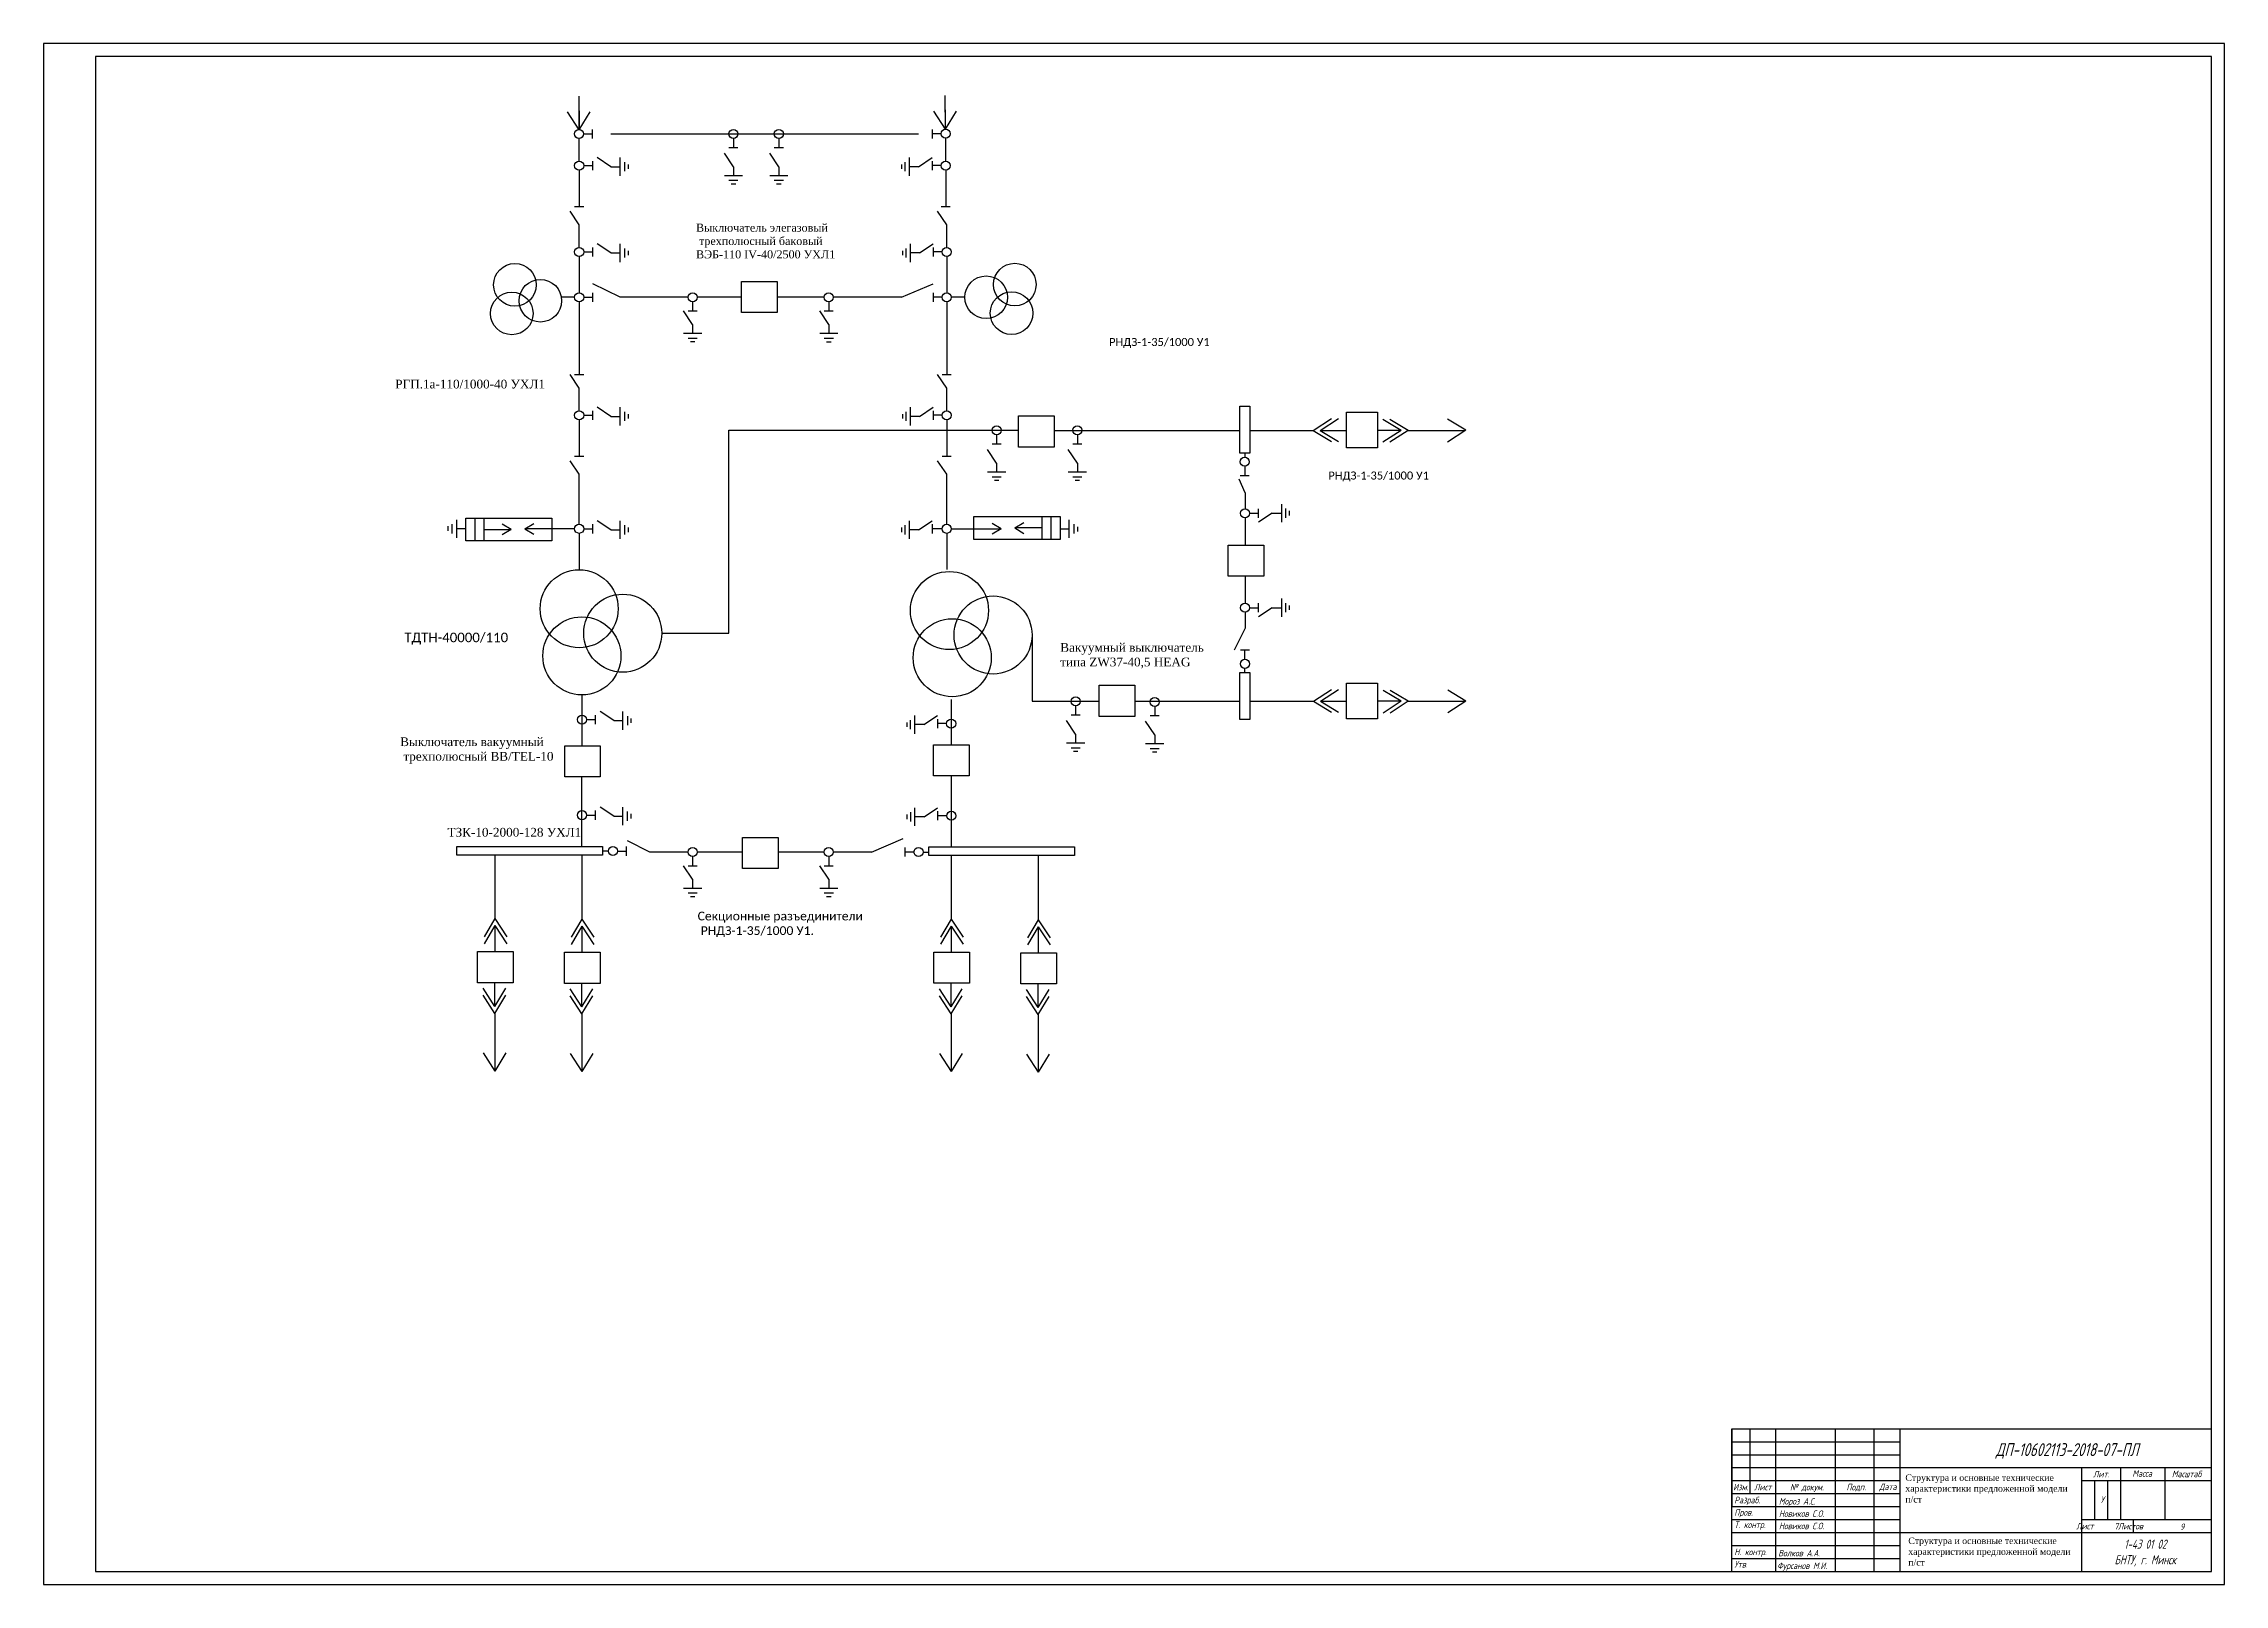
# Model space of a CAD drawing. Header units: millimetres. Extents: x 1971 to 5749, y 1171 to 1783.
# Drawn here: x 4908 to 5749, y 1189 to 1783 of the extents above; entities that cross this region are included whole.
import ezdxf
from ezdxf.enums import TextEntityAlignment as Align

# ---------------------------------------------------------------- set-up
doc = ezdxf.new("R2010")
doc.units = ezdxf.units.MM
doc.styles.get("Standard").update_dxf_attribs({"font": 'arial.ttf'})
doc.styles.add('А2.5', font='geniso.shx', dxfattribs={"width": 0.8, "oblique": 15, "height": 2.5})
doc.styles.add('А3.5', font='geniso.shx', dxfattribs={"width": 0.8, "oblique": 15, "height": 3.5, "bigfont": '@extfont2.shx'})
doc.styles.add('А5', font='geniso.shx', dxfattribs={"width": 0.8, "oblique": 15, "height": 5, "bigfont": '@extfont2.shx'})

msp = doc.modelspace()

# ---------------------------------------------------------------- texts
at = {"oblique": 15, "width": 0.8}
for s, height, style, p in [('ДП-10602113-2018-07-ПЛ', 5, 'А5', (5688.2, 1241.22)), ('Изм.', 2.5, 'А2.5', (5562.35, 1226.78)), ('Лист', 2.5, 'А2.5', (5570.85, 1226.78)), ('№ докум.', 2.5, 'А2.5', (5587.85, 1226.78)), ('Подп.', 2.5, 'А2.5', (5606.86, 1226.78)), ('Дата', 2.5, 'А2.5', (5619.1, 1226.89)), ('Лит.', 2.5, 'А2.5', (5701.35, 1231.78)), ('Масса', 2.5, 'А2.5', (5717.13, 1232.05)), ('Масштаб', 2.5, 'А2.5', (5734.28, 1231.85)), ('     У   ', 2.5, 'А2.5', (5700.39, 1221.97)), ('Лист            ', 2.5, 'А2.5', (5703.56, 1211.74)), ('7', 2.5, 'А2.5', (5707.14, 1211.69)), ('Листов                       ', 2.5, 'А2.5', (5728.9, 1211.69)), ('9', 2.5, 'А2.5', (5732.58, 1211.5)), ('1-43 01 02', 3.5, 'А3.5', (5718.35, 1204.78)), ('БНТУ, г. Минск', 3.5, 'А3.5', (5718.35, 1198.78))]:
    msp.add_text(s, height=height, dxfattribs=dict(at, style=style)).set_placement(p, align=Align.MIDDLE_CENTER)
at = {"style": 'А2.5', "oblique": 15, "width": 0.8}
for s, p in [('Разраб.', (5559.85, 1221.78)), ('Мороз А.С.', (5577.06, 1221.29)), ('Пров.', (5559.85, 1217.03)), ('Т. контр.', (5559.85, 1212.28)), ('Новиков С.О.', (5577.06, 1216.54)), ('Новиков С.О.', (5577.06, 1211.79)), ('Н. контр.', (5559.85, 1201.78)), ('Утв.', (5559.85, 1197.03)), ('Фурсанов М.И.', (5576.4, 1196.44)), ('Волков А.А.', (5576.8, 1201.32))]:
    msp.add_text(s, height=2.5, dxfattribs=at).set_placement(p, align=Align.MIDDLE_LEFT)
at = {"char_height": 3.3688, "width": 117.7506, "attachment_point": 1}
for s, insert in [('{\\fTimes New Roman|b0|i0|c204|p18;\\H0.91667x;Выключатель элегазовый\\P трехполюсный баковый \\PВЭБ-110 IV-40/2500 УХЛ1}', (5159.45, 1713.88)), ('{\\fCalibri|b0|i0|c204|p34;\\H0.91667x;РНДЗ-1-35/1000 У1}', (5318.73, 1669.79)), ('{\\fCalibri|b0|i0|c204|p34;\\H0.91667x;РНДЗ-1-35/1000 У1}', (5403.28, 1618.31)), ('{\\fTimes New Roman|b0|i0|c204|p18;Вакуумный выключатель \\Pтипа ZW37-40,5 HEAG}', (5299.91, 1552.18))]:
    msp.add_mtext(s, dxfattribs=dict(at, insert=insert))
at = {"attachment_point": 1}
for s, width, insert, char_height in [('{\\fTimes New Roman|b0|i0|c204|p18;\\H0.91667x;РГП.1а-110/1000-40 УХЛ1}', 165.9932, (5043.43, 1653.71), 3.675), ('{\\fCalibri|b0|i0|c204|p34;ТДТН-40000/110}', 165.9932, (5046.97, 1556.19), 3.675), ('{\\fTimes New Roman|b0|i0|c204|p18;\\H0.91667x;Выключатель вакуумный\\P трехполюсный BB/TEL-10}', 165.9932, (5045.34, 1515.81), 3.675), ('{\\fTimes New Roman|b0|i0|c204|p18;\\H0.91667x;ТЗК-10-2000-128 УХЛ1}', 165.9932, (5063.6, 1480.93), 3.675), ('{\\fCalibri|b0|i0|c204|p34;\\H0.91667x;Секционные разъединители\\P РНДЗ-1-35/1000 У1.\\H2.2629x; }', 165.9932, (5160.07, 1448.62), 3.675), ('{\\fTimes New Roman|b0|i0|c204|p18;Структура и основные технические характеристики предложенной \\C1;модели\\C256; п/ст}', 65.5299, (5625.82, 1231.67), 2.5), ('{\\fTimes New Roman|b0|i0|c204|p18;Структура и основные технические характеристики предложенной \\C1;модели\\C256; п/ст }', 65.5299, (5626.95, 1207.33), 2.5)]:
    msp.add_mtext_dynamic_manual_height_columns(s, width=width, gutter_width=12.5, heights=[0], dxfattribs=dict(at, insert=insert, char_height=char_height))

# ---------------------------------------------------------------- linework, layer by layer
for p, q in [((5748.85, 1783.28), (4907.85, 1783.28)), ((4907.85, 1783.28), (4907.85, 1189.28)), ((5748.85, 1189.28), (5748.85, 1783.28)), ((5743.85, 1778.28), (4927.85, 1778.28)), ((4927.85, 1778.28), (4927.85, 1194.28)), ((5743.85, 1194.28), (5743.85, 1778.28)), ((5114.43, 1750), (5114.32, 1763.05)), ((5255.7, 1750.29), (5255.59, 1763.34)), ((5255.59, 1757.72), (5255.59, 1750.52)), ((5114.43, 1750), (5109.88, 1757)), ((5114.32, 1757.42), (5114.32, 1750.23)), ((5114.43, 1750), (5118.63, 1757)), ((5119.57, 1746.73), (5119.57, 1750.23)), ((5250.45, 1750.23), (5250.45, 1746.73)), ((5255.7, 1750.29), (5251.15, 1757.29)), ((5255.7, 1750.29), (5259.9, 1757.29)), ((5114.38, 1737.98), (5114.38, 1746.73)), ((5116.07, 1748.48), (5119.57, 1748.48)), ((5126.63, 1748.48), (5245.23, 1748.48)), ((5173.88, 1735.83), (5170.38, 1741.08)), ((5172.13, 1743.23), (5175.63, 1743.23)), ((5173.88, 1746.73), (5173.88, 1743.23)), ((5191.38, 1735.83), (5187.88, 1741.08)), ((5189.63, 1743.23), (5193.13, 1743.23)), ((5191.38, 1746.73), (5191.38, 1743.23)), ((5253.95, 1748.48), (5250.45, 1748.48)), ((5255.73, 1737.98), (5255.73, 1746.73)), ((5114.38, 1734.48), (5114.38, 1720.48)), ((5116.13, 1736.23), (5119.63, 1736.23)), ((5119.63, 1734.48), (5119.63, 1737.98)), ((5126.63, 1735.83), (5121.38, 1739.33)), ((5126.63, 1735.83), (5130.13, 1735.83)), ((5130.13, 1732.33), (5130.13, 1739.33)), ((5131.88, 1737.58), (5131.88, 1734.08)), ((5133.23, 1736.7), (5133.23, 1734.95)), ((5173.88, 1735.83), (5173.88, 1732.33)), ((5191.38, 1735.83), (5191.38, 1732.33)), ((5238.63, 1736.7), (5238.63, 1734.95)), ((5239.98, 1737.58), (5239.98, 1734.08)), ((5241.73, 1732.33), (5241.73, 1739.33)), ((5245.23, 1735.83), (5241.73, 1735.83)), ((5245.23, 1735.83), (5250.48, 1739.33)), ((5250.48, 1737.98), (5250.48, 1734.48)), ((5253.98, 1736.23), (5250.48, 1736.23)), ((5255.73, 1734.48), (5255.73, 1720.48)), ((5177.38, 1732.33), (5170.38, 1732.33)), ((5172.13, 1730.58), (5175.63, 1730.58)), ((5173.01, 1729.23), (5174.76, 1729.23)), ((5194.88, 1732.33), (5187.88, 1732.33)), ((5189.63, 1730.58), (5193.13, 1730.58)), ((5190.51, 1729.23), (5192.26, 1729.23)), ((5114.38, 1713.48), (5110.88, 1718.73)), ((5112.63, 1720.48), (5116.13, 1720.48)), ((5256.13, 1713.48), (5252.63, 1718.73)), ((5253.98, 1720.48), (5257.48, 1720.48)), ((5114.38, 1704.73), (5114.38, 1713.48)), ((5256.13, 1704.73), (5256.13, 1713.48)), ((5114.38, 1701.23), (5114.38, 1687.23)), ((5116.13, 1702.98), (5119.63, 1702.98)), ((5119.63, 1701.23), (5119.63, 1704.73)), ((5126.63, 1702.58), (5121.38, 1706.08)), ((5126.63, 1702.58), (5130.13, 1702.58)), ((5130.13, 1699.08), (5130.13, 1706.08)), ((5131.88, 1704.33), (5131.88, 1700.83)), ((5133.23, 1703.45), (5133.23, 1701.7)), ((5239.01, 1703.44), (5239.01, 1701.69)), ((5240.35, 1704.32), (5240.35, 1700.82)), ((5242.1, 1699.07), (5242.1, 1706.07)), ((5245.6, 1702.57), (5242.1, 1702.57)), ((5245.6, 1702.57), (5250.85, 1706.07)), ((5250.85, 1704.72), (5250.85, 1701.22)), ((5254.35, 1702.97), (5250.85, 1702.97)), ((5256.13, 1701.23), (5256.13, 1687.23)), ((5130.13, 1685.48), (5119.63, 1690.73)), ((5238.63, 1685.48), (5250.88, 1690.73)), ((5112.63, 1685.48), (5107.38, 1685.48)), ((5114.38, 1683.73), (5114.38, 1655.73)), ((5116.13, 1685.48), (5119.63, 1685.48)), ((5119.63, 1683.73), (5119.63, 1687.23)), ((5156.38, 1685.48), (5130.13, 1685.48)), ((5158.13, 1683.73), (5158.13, 1680.23)), ((5177.03, 1685.48), (5159.88, 1685.48)), ((5208.88, 1685.48), (5190.75, 1685.48)), ((5210.63, 1683.73), (5210.63, 1680.23)), ((5238.63, 1685.48), (5212.38, 1685.48)), ((5250.88, 1687.23), (5250.88, 1683.73)), ((5254.38, 1685.48), (5250.88, 1685.48)), ((5256.13, 1683.73), (5256.13, 1655.73)), ((5263.13, 1685.48), (5257.88, 1685.48)), ((5158.13, 1674.98), (5154.63, 1680.23)), ((5156.38, 1680.23), (5159.88, 1680.23)), ((5158.13, 1674.98), (5158.13, 1671.48)), ((5210.63, 1674.98), (5207.13, 1680.23)), ((5208.88, 1680.23), (5212.38, 1680.23)), ((5210.63, 1674.98), (5210.63, 1671.48)), ((5161.63, 1671.48), (5154.63, 1671.48)), ((5156.38, 1669.73), (5159.88, 1669.73)), ((5157.26, 1668.38), (5159.01, 1668.38)), ((5214.13, 1671.48), (5207.13, 1671.48)), ((5208.92, 1669.71), (5212.42, 1669.71)), ((5209.8, 1668.36), (5211.55, 1668.36)), ((5114.38, 1650.48), (5110.88, 1655.73)), ((5112.63, 1655.73), (5116.13, 1655.73)), ((5114.38, 1641.73), (5114.38, 1650.48)), ((5256.13, 1650.48), (5252.63, 1655.73)), ((5254.38, 1655.73), (5257.88, 1655.73)), ((5256.13, 1641.73), (5256.13, 1650.48)), ((5116.13, 1639.98), (5119.63, 1639.98)), ((5119.63, 1638.23), (5119.63, 1641.73)), ((5126.63, 1639.58), (5121.38, 1643.08)), ((5130.13, 1636.08), (5130.13, 1643.08)), ((5131.88, 1641.33), (5131.88, 1637.83)), ((5133.23, 1640.45), (5133.23, 1638.7)), ((5239.03, 1640.45), (5239.03, 1638.7)), ((5240.38, 1641.33), (5240.38, 1637.83)), ((5242.13, 1636.08), (5242.13, 1643.08)), ((5245.63, 1639.58), (5250.88, 1643.08)), ((5250.88, 1641.73), (5250.88, 1638.23)), ((5254.38, 1639.98), (5250.88, 1639.98)), ((5114.38, 1638.23), (5114.38, 1624.23)), ((5126.63, 1639.58), (5130.13, 1639.58)), ((5172.13, 1555.98), (5172.13, 1634.21)), ((5172.13, 1634.21), (5283.83, 1634.21)), ((5245.63, 1639.58), (5242.13, 1639.58)), ((5256.13, 1638.23), (5256.13, 1624.23)), ((5275.36, 1632.47), (5275.36, 1628.97)), ((5297.55, 1634.14), (5369.13, 1634.14)), ((5306.51, 1632.47), (5306.51, 1628.97)), ((5373, 1634.14), (5397.5, 1634.14)), ((5397.5, 1634.14), (5404.5, 1638.7)), ((5397.5, 1634.14), (5404.5, 1629.95)), ((5400.2, 1634.14), (5407.2, 1638.7)), ((5400.2, 1634.14), (5407.2, 1629.95)), ((5400.2, 1634.14), (5410.19, 1634.14)), ((5431.34, 1634.14), (5422.24, 1634.14)), ((5431.34, 1634.14), (5424.34, 1638.34)), ((5431.34, 1634.14), (5424.34, 1629.59)), ((5434.04, 1634.14), (5427.04, 1638.34)), ((5434.04, 1634.14), (5427.04, 1629.59)), ((5434.04, 1634.14), (5448.86, 1634.14)), ((5448.86, 1634.14), (5456.05, 1634.14)), ((5456.28, 1634.25), (5449.28, 1638.44)), ((5456.28, 1634.25), (5449.28, 1629.69)), ((5112.63, 1624.23), (5116.13, 1624.23)), ((5254.38, 1624.23), (5257.88, 1624.23)), ((5275.36, 1621.57), (5271.86, 1626.82)), ((5273.61, 1628.97), (5277.11, 1628.97)), ((5306.51, 1621.57), (5303.01, 1626.82)), ((5304.76, 1628.97), (5308.26, 1628.97)), ((5371.06, 1625.45), (5371.06, 1623.82)), ((5114.38, 1617.23), (5110.88, 1622.48)), ((5114.38, 1597.98), (5114.38, 1617.23)), ((5256.13, 1617.23), (5252.63, 1622.48)), ((5256.13, 1597.98), (5256.13, 1617.23)), ((5278.86, 1618.07), (5271.86, 1618.07)), ((5273.61, 1616.32), (5277.11, 1616.32)), ((5274.49, 1614.97), (5276.24, 1614.97)), ((5275.36, 1621.57), (5275.36, 1618.07)), ((5310.01, 1618.07), (5303.01, 1618.07)), ((5304.76, 1616.32), (5308.26, 1616.32)), ((5305.64, 1614.97), (5307.39, 1614.97)), ((5306.51, 1621.57), (5306.51, 1618.07)), ((5371.23, 1610.07), (5368.95, 1615.39)), ((5369.31, 1616.82), (5372.81, 1616.82)), ((5371.06, 1620.32), (5371.06, 1616.82)), ((5371.23, 1610.07), (5371.23, 1603.98)), ((5065.38, 1594.48), (5065.38, 1597.98)), ((5067.13, 1599.73), (5067.13, 1592.73)), ((5074.13, 1600.29), (5074.13, 1591.54)), ((5077.63, 1600.29), (5077.63, 1591.54)), ((5088.13, 1595.92), (5084.63, 1597.98)), ((5093.38, 1596.23), (5096.88, 1598.29)), ((5119.63, 1594.48), (5119.63, 1597.98)), ((5126.63, 1595.83), (5121.38, 1599.33)), ((5130.13, 1592.33), (5130.13, 1599.33)), ((5241.73, 1592.33), (5241.73, 1599.33)), ((5245.23, 1595.83), (5250.48, 1599.33)), ((5250.48, 1597.98), (5250.48, 1594.48)), ((5277.13, 1596.23), (5273.63, 1598.29)), ((5282.38, 1596.54), (5285.88, 1598.6)), ((5292.88, 1592.16), (5292.88, 1600.91)), ((5296.38, 1592.16), (5296.38, 1600.91)), ((5303.38, 1592.73), (5303.38, 1599.73)), ((5305.13, 1597.98), (5305.13, 1594.48)), ((5371.23, 1600.36), (5371.23, 1589.97)), ((5372.92, 1602.23), (5376.42, 1602.23)), ((5376.42, 1600.48), (5376.42, 1603.98)), ((5381.67, 1602.23), (5376.42, 1598.73)), ((5381.67, 1602.23), (5385.17, 1602.23)), ((5385.17, 1605.73), (5385.17, 1598.73)), ((5386.94, 1600.52), (5386.94, 1604.02)), ((5388.29, 1601.4), (5388.29, 1603.15)), ((5063.91, 1595.5), (5063.91, 1597.25)), ((5070.63, 1596.23), (5067.13, 1596.23)), ((5077.63, 1595.92), (5088.13, 1595.92)), ((5077.63, 1595.92), (5088.13, 1595.92)), ((5088.13, 1595.92), (5084.63, 1593.86)), ((5103.88, 1596.23), (5093.38, 1596.23)), ((5093.38, 1596.23), (5096.88, 1594.17)), ((5103.88, 1596.23), (5093.38, 1596.23)), ((5112.63, 1596.23), (5103.88, 1596.23)), ((5114.38, 1594.48), (5114.38, 1580.48)), ((5116.13, 1596.23), (5119.63, 1596.23)), ((5126.63, 1595.83), (5130.13, 1595.83)), ((5131.88, 1597.58), (5131.88, 1594.08)), ((5133.23, 1596.7), (5133.23, 1594.95)), ((5238.63, 1596.7), (5238.63, 1594.95)), ((5239.98, 1597.58), (5239.98, 1594.08)), ((5245.23, 1595.83), (5241.73, 1595.83)), ((5254.38, 1596.23), (5250.48, 1596.23)), ((5256.13, 1594.48), (5256.13, 1580.48)), ((5257.88, 1596.23), (5266.63, 1596.23)), ((5266.63, 1596.23), (5277.13, 1596.23)), ((5266.63, 1596.23), (5277.13, 1596.23)), ((5277.13, 1596.23), (5273.63, 1594.17)), ((5292.88, 1596.54), (5282.38, 1596.54)), ((5282.38, 1596.54), (5285.88, 1594.48)), ((5292.88, 1596.54), (5282.38, 1596.54)), ((5299.88, 1596.23), (5303.38, 1596.23)), ((5306.6, 1596.96), (5306.6, 1595.21)), ((5371.23, 1577.97), (5371.23, 1567.63)), ((5372.92, 1565.81), (5376.42, 1565.81)), ((5376.42, 1564.06), (5376.42, 1567.56)), ((5381.67, 1565.81), (5376.42, 1562.31)), ((5381.67, 1565.81), (5385.17, 1565.81)), ((5385.17, 1569.31), (5385.17, 1562.31)), ((5386.92, 1564.06), (5386.92, 1567.56)), ((5388.27, 1564.94), (5388.27, 1566.69)), ((5146.24, 1555.98), (5172.13, 1555.98)), ((5371.23, 1557.98), (5366.95, 1549.42)), ((5371.23, 1564.06), (5371.23, 1557.98)), ((5289.04, 1555.28), (5289.04, 1529.73)), ((5372.86, 1549.42), (5369.36, 1549.42)), ((5371.11, 1545.92), (5371.11, 1549.42)), ((5371.11, 1540.79), (5371.11, 1542.42)), ((5115.43, 1532.17), (5115.43, 1512.58)), ((5397.54, 1529.73), (5404.54, 1534.28)), ((5400.25, 1529.73), (5407.25, 1534.28)), ((5431.38, 1529.73), (5424.38, 1533.93)), ((5434.09, 1529.73), (5427.09, 1533.92)), ((5456.33, 1529.83), (5449.33, 1534.03)), ((5117.21, 1522.68), (5120.71, 1522.68)), ((5120.71, 1520.93), (5120.71, 1524.43)), ((5127.71, 1522.28), (5122.46, 1525.78)), ((5127.71, 1522.28), (5131.21, 1522.28)), ((5131.21, 1518.78), (5131.21, 1525.78)), ((5132.96, 1524.03), (5132.96, 1520.53)), ((5134.31, 1523.15), (5134.31, 1521.4)), ((5242.09, 1522.47), (5242.09, 1518.97)), ((5243.84, 1517.22), (5243.84, 1524.22)), ((5247.34, 1520.72), (5252.59, 1524.22)), ((5252.59, 1522.87), (5252.59, 1519.37)), ((5257.88, 1530.42), (5257.88, 1513)), ((5289.04, 1529.73), (5314.94, 1529.73)), ((5305.85, 1517.06), (5302.35, 1522.31)), ((5304.1, 1524.46), (5307.6, 1524.46)), ((5305.85, 1527.96), (5305.85, 1524.46)), ((5328.66, 1529.73), (5369.18, 1529.73)), ((5334.58, 1524.24), (5338.08, 1524.24)), ((5336.33, 1527.74), (5336.33, 1524.24)), ((5373.04, 1529.73), (5397.54, 1529.73)), ((5397.54, 1529.73), (5404.54, 1525.53)), ((5400.25, 1529.73), (5407.25, 1525.53)), ((5400.25, 1529.73), (5410.24, 1529.73)), ((5431.38, 1529.73), (5422.29, 1529.73)), ((5431.38, 1529.73), (5424.38, 1525.18)), ((5434.09, 1529.73), (5427.09, 1525.17)), ((5434.09, 1529.73), (5448.9, 1529.73)), ((5448.9, 1529.73), (5456.1, 1529.73)), ((5456.33, 1529.83), (5449.33, 1525.28)), ((5240.74, 1521.59), (5240.74, 1519.84)), ((5247.34, 1520.72), (5243.84, 1520.72)), ((5256.09, 1521.12), (5252.59, 1521.12)), ((5305.85, 1517.06), (5305.85, 1513.56)), ((5336.33, 1516.84), (5332.83, 1522.09)), ((5336.33, 1516.84), (5336.33, 1513.34)), ((5309.35, 1513.56), (5302.35, 1513.56)), ((5304.1, 1511.81), (5307.6, 1511.81)), ((5304.98, 1510.46), (5306.73, 1510.46)), ((5339.83, 1513.34), (5332.83, 1513.34)), ((5334.58, 1511.59), (5338.08, 1511.59)), ((5335.46, 1510.24), (5337.21, 1510.24)), ((5115.43, 1473.73), (5115.43, 1500.57)), ((5257.88, 1500.99), (5257.88, 1473.73)), ((5127.69, 1485.43), (5122.44, 1488.93)), ((5131.19, 1481.93), (5131.19, 1488.93)), ((5243.88, 1481.69), (5243.88, 1488.69)), ((5247.38, 1485.19), (5252.63, 1488.69)), ((5117.19, 1485.83), (5120.69, 1485.83)), ((5120.69, 1484.08), (5120.69, 1487.58)), ((5127.69, 1485.43), (5131.19, 1485.43)), ((5132.94, 1487.18), (5132.94, 1483.68)), ((5134.29, 1486.3), (5134.29, 1484.55)), ((5240.78, 1486.06), (5240.78, 1484.31)), ((5242.13, 1486.94), (5242.13, 1483.44)), ((5247.38, 1485.19), (5243.88, 1485.19)), ((5252.63, 1487.34), (5252.63, 1483.84)), ((5256.13, 1485.59), (5252.63, 1485.59)), ((5123.36, 1472.04), (5125.64, 1472.04)), ((5129.14, 1471.98), (5132.64, 1471.98)), ((5132.58, 1470.19), (5132.58, 1473.69)), ((5141.63, 1471.6), (5133.08, 1475.87)), ((5227.13, 1471.6), (5239.38, 1476.85)), ((5240, 1473.35), (5240, 1469.85)), ((5081.89, 1470.46), (5081.89, 1445.96)), ((5115.43, 1470.23), (5115.43, 1445.73)), ((5156.38, 1471.6), (5141.63, 1471.6)), ((5158.13, 1461.1), (5154.63, 1466.35)), ((5156.38, 1466.35), (5159.88, 1466.35)), ((5158.13, 1469.85), (5158.13, 1466.35)), ((5177.43, 1471.6), (5159.88, 1471.6)), ((5208.88, 1471.6), (5191.15, 1471.6)), ((5210.63, 1461.1), (5207.13, 1466.35)), ((5208.88, 1466.35), (5212.38, 1466.35)), ((5210.63, 1469.85), (5210.63, 1466.35)), ((5227.13, 1471.6), (5212.38, 1471.6)), ((5243.5, 1471.6), (5240, 1471.6)), ((5247, 1471.6), (5249.29, 1471.6)), ((5257.88, 1470.25), (5257.88, 1445.75)), ((5291.42, 1470.02), (5291.42, 1445.52)), ((5161.63, 1457.6), (5154.63, 1457.6)), ((5156.38, 1455.85), (5159.88, 1455.85)), ((5158.13, 1461.1), (5158.13, 1457.6)), ((5214.13, 1457.6), (5207.13, 1457.6)), ((5208.92, 1455.83), (5212.42, 1455.83)), ((5210.63, 1461.1), (5210.63, 1457.6)), ((5157.26, 1454.5), (5159.01, 1454.5)), ((5209.8, 1454.48), (5211.55, 1454.48)), ((5081.89, 1445.96), (5077.69, 1438.96)), ((5081.89, 1443.25), (5077.69, 1436.25)), ((5081.89, 1445.96), (5086.44, 1438.96)), ((5081.89, 1443.25), (5086.44, 1436.25)), ((5081.89, 1443.25), (5081.89, 1433.26)), ((5115.43, 1445.73), (5111.24, 1438.73)), ((5115.43, 1443.03), (5111.24, 1436.03)), ((5115.43, 1445.73), (5119.99, 1438.73)), ((5115.43, 1443.03), (5119.99, 1436.03)), ((5115.43, 1443.03), (5115.43, 1433.03)), ((5257.88, 1445.75), (5253.68, 1438.75)), ((5257.88, 1443.04), (5253.68, 1436.04)), ((5257.88, 1445.75), (5262.43, 1438.75)), ((5257.88, 1443.04), (5262.43, 1436.04)), ((5257.88, 1443.04), (5257.88, 1433.05)), ((5291.42, 1445.52), (5287.23, 1438.52)), ((5291.42, 1442.81), (5287.23, 1435.81)), ((5291.42, 1445.52), (5295.98, 1438.52)), ((5291.42, 1442.81), (5295.98, 1435.81)), ((5291.42, 1442.81), (5291.42, 1432.82)), ((5081.89, 1409.42), (5077.33, 1416.42)), ((5081.89, 1412.12), (5077.34, 1419.12)), ((5081.89, 1412.12), (5081.89, 1421.22)), ((5081.89, 1412.12), (5086.09, 1419.12)), ((5081.89, 1409.42), (5086.08, 1416.42)), ((5115.43, 1411.89), (5110.88, 1418.89)), ((5115.43, 1409.19), (5110.88, 1416.19)), ((5115.43, 1411.89), (5115.43, 1420.99)), ((5115.43, 1411.89), (5119.63, 1418.89)), ((5115.43, 1409.19), (5119.63, 1416.19)), ((5257.88, 1411.91), (5253.33, 1418.91)), ((5257.88, 1409.21), (5253.33, 1416.21)), ((5257.88, 1411.91), (5257.88, 1421)), ((5257.88, 1411.91), (5262.08, 1418.91)), ((5257.88, 1409.21), (5262.08, 1416.21)), ((5291.43, 1411.68), (5286.87, 1418.68)), ((5291.42, 1408.98), (5286.87, 1415.98)), ((5291.42, 1408.98), (5295.62, 1415.98)), ((5291.43, 1411.68), (5291.43, 1420.77)), ((5291.43, 1411.68), (5295.62, 1418.68)), ((5081.89, 1409.42), (5081.89, 1394.6)), ((5115.43, 1409.19), (5115.43, 1394.37)), ((5257.88, 1409.21), (5257.88, 1394.39)), ((5291.42, 1408.98), (5291.42, 1394.16)), ((5081.99, 1387.17), (5077.44, 1394.17)), ((5081.89, 1394.6), (5081.89, 1387.4)), ((5081.99, 1387.17), (5086.19, 1394.17)), ((5115.54, 1386.94), (5110.98, 1393.94)), ((5115.43, 1394.37), (5115.43, 1387.17)), ((5115.54, 1386.94), (5119.73, 1393.94)), ((5257.98, 1386.96), (5253.43, 1393.96)), ((5257.88, 1394.39), (5257.88, 1387.19)), ((5257.98, 1386.96), (5262.18, 1393.96)), ((5291.53, 1386.73), (5286.98, 1393.73)), ((5291.42, 1394.16), (5291.42, 1386.96)), ((5291.53, 1386.73), (5295.73, 1393.73)), ((5558.85, 1249.28), (5743.85, 1249.28)), ((5558.85, 1194.28), (5558.85, 1249.28)), ((5558.85, 1249.28), (5558.85, 1219.28)), ((5565.85, 1249.28), (5565.85, 1224.28)), ((5575.85, 1194.28), (5575.85, 1249.28)), ((5598.85, 1194.28), (5598.85, 1249.28)), ((5613.85, 1194.28), (5613.85, 1249.28)), ((5623.85, 1194.28), (5623.85, 1249.28)), ((5558.85, 1244.28), (5623.85, 1244.28)), ((5558.85, 1239.28), (5623.85, 1239.28)), ((5558.85, 1234.28), (5623.85, 1234.28)), ((5558.85, 1229.28), (5623.85, 1229.28)), ((5623.85, 1234.28), (5743.85, 1234.28)), ((5693.85, 1194.28), (5693.85, 1234.28)), ((5693.85, 1229.28), (5743.85, 1229.28)), ((5698.85, 1214.28), (5698.85, 1229.28)), ((5703.85, 1214.28), (5703.85, 1229.28)), ((5708.85, 1234.28), (5708.85, 1214.28)), ((5725.85, 1234.28), (5725.85, 1214.28)), ((5743.85, 1194.28), (5743.85, 1234.28)), ((5558.85, 1224.28), (5623.85, 1224.28)), ((5558.85, 1219.28), (5623.85, 1219.28)), ((5558.85, 1214.28), (5623.85, 1214.28)), ((5693.85, 1214.28), (5743.85, 1214.28)), ((5713.85, 1209.28), (5713.85, 1214.28)), ((5558.85, 1209.28), (5623.85, 1209.28)), ((5558.85, 1204.28), (5623.85, 1204.28)), ((5623.85, 1209.28), (5743.85, 1209.28)), ((4927.85, 1194.28), (5743.85, 1194.28)), ((5558.85, 1199.28), (5623.85, 1199.28)), ((4907.85, 1189.28), (5748.85, 1189.28))]:
    msp.add_line(p, q)
for points in [[(5177.03, 1691.6), (5190.75, 1691.6), (5190.75, 1679.59), (5177.03, 1679.59)], [(5369.13, 1643.48), (5373, 1643.48), (5373, 1625.45), (5369.13, 1625.45)], [(5410.24, 1627.44), (5410.24, 1641.16), (5422.24, 1641.16), (5422.24, 1627.44)], [(5283.83, 1639.75), (5297.55, 1639.75), (5297.55, 1627.75), (5283.83, 1627.75)], [(5070.63, 1600.29), (5103.88, 1600.29), (5103.88, 1591.54), (5070.63, 1591.54)], [(5299.88, 1592.16), (5266.63, 1592.16), (5266.63, 1600.91), (5299.88, 1600.91)], [(5364.69, 1589.97), (5378.41, 1589.97), (5378.41, 1577.97), (5364.69, 1577.97)], [(5373.04, 1522.76), (5369.18, 1522.76), (5369.18, 1540.79), (5373.04, 1540.79)], [(5314.94, 1535.93), (5328.66, 1535.93), (5328.66, 1523.92), (5314.94, 1523.92)], [(5410.28, 1523.03), (5410.28, 1536.75), (5422.29, 1536.75), (5422.29, 1523.03)], [(5108.82, 1512.58), (5122.54, 1512.58), (5122.54, 1500.57), (5108.82, 1500.57)], [(5251.04, 1513), (5264.76, 1513), (5264.76, 1500.99), (5251.04, 1500.99)], [(5067.22, 1473.76), (5123.36, 1473.76), (5123.36, 1470.38), (5067.22, 1470.38)], [(5177.43, 1477.24), (5191.15, 1477.24), (5191.15, 1465.23), (5177.43, 1465.23)], [(5249.29, 1473.62), (5305.42, 1473.62), (5305.42, 1470.25), (5249.29, 1470.25)], [(5075.19, 1433.22), (5088.91, 1433.22), (5088.91, 1421.22), (5075.19, 1421.22)], [(5108.73, 1432.99), (5122.45, 1432.99), (5122.45, 1420.99), (5108.73, 1420.99)], [(5251.18, 1433.01), (5264.9, 1433.01), (5264.9, 1421), (5251.18, 1421)], [(5284.73, 1432.78), (5298.45, 1432.78), (5298.45, 1420.77), (5284.73, 1420.77)]]:
    msp.add_lwpolyline(points, close=True)
for centre, radius in [((5114.32, 1748.48), 1.75), ((5173.88, 1748.48), 1.75), ((5191.38, 1748.48), 1.75), ((5255.7, 1748.54), 1.75), ((5114.38, 1736.23), 1.75), ((5255.73, 1736.23), 1.75), ((5114.38, 1702.98), 1.75), ((5256.13, 1702.98), 1.75), ((5089.61, 1690.28), 8.22), ((5099.41, 1684.16), 8.22), ((5271.35, 1685.48), 8.22), ((5282.37, 1690.38), 8.22), ((5088.38, 1679.26), 8.22), ((5114.38, 1685.48), 1.75), ((5158.13, 1685.48), 1.75), ((5210.63, 1685.48), 1.75), ((5256.13, 1685.48), 1.75), ((5281.15, 1679.35), 8.22), ((5114.38, 1639.98), 1.75), ((5256.13, 1639.98), 1.75), ((5275.36, 1634.22), 1.75), ((5306.51, 1634.22), 1.75), ((5371.06, 1622.07), 1.75), ((5114.38, 1596.23), 1.75), ((5256.13, 1596.23), 1.75), ((5371.17, 1602.23), 1.75), ((5114.38, 1565.42), 15.05), ((5257.18, 1564.73), 15.05), ((5131.18, 1555.98), 15.05), ((5273.99, 1555.28), 15.05), ((5371.17, 1565.81), 1.75), ((5115.43, 1547.23), 15.05), ((5258.24, 1546.53), 15.05), ((5371.11, 1544.17), 1.75), ((5305.85, 1529.71), 1.75), ((5336.33, 1529.49), 1.75), ((5115.46, 1522.68), 1.75), ((5257.84, 1521.12), 1.75), ((5115.44, 1485.83), 1.75), ((5257.88, 1485.59), 1.75), ((5127.39, 1471.98), 1.75), ((5158.13, 1471.6), 1.75), ((5210.63, 1471.6), 1.75), ((5245.25, 1471.6), 1.75)]:
    msp.add_circle(centre, radius)

msp.set_redraw_order([(e.dxf.handle, doc.entitydb.next_handle()) for e in msp.query("TEXT MTEXT ATTDEF DIMENSION ARC_DIMENSION")])  # texts and dimensions are drawn at this point

doc.saveas('drawing.dxf')
